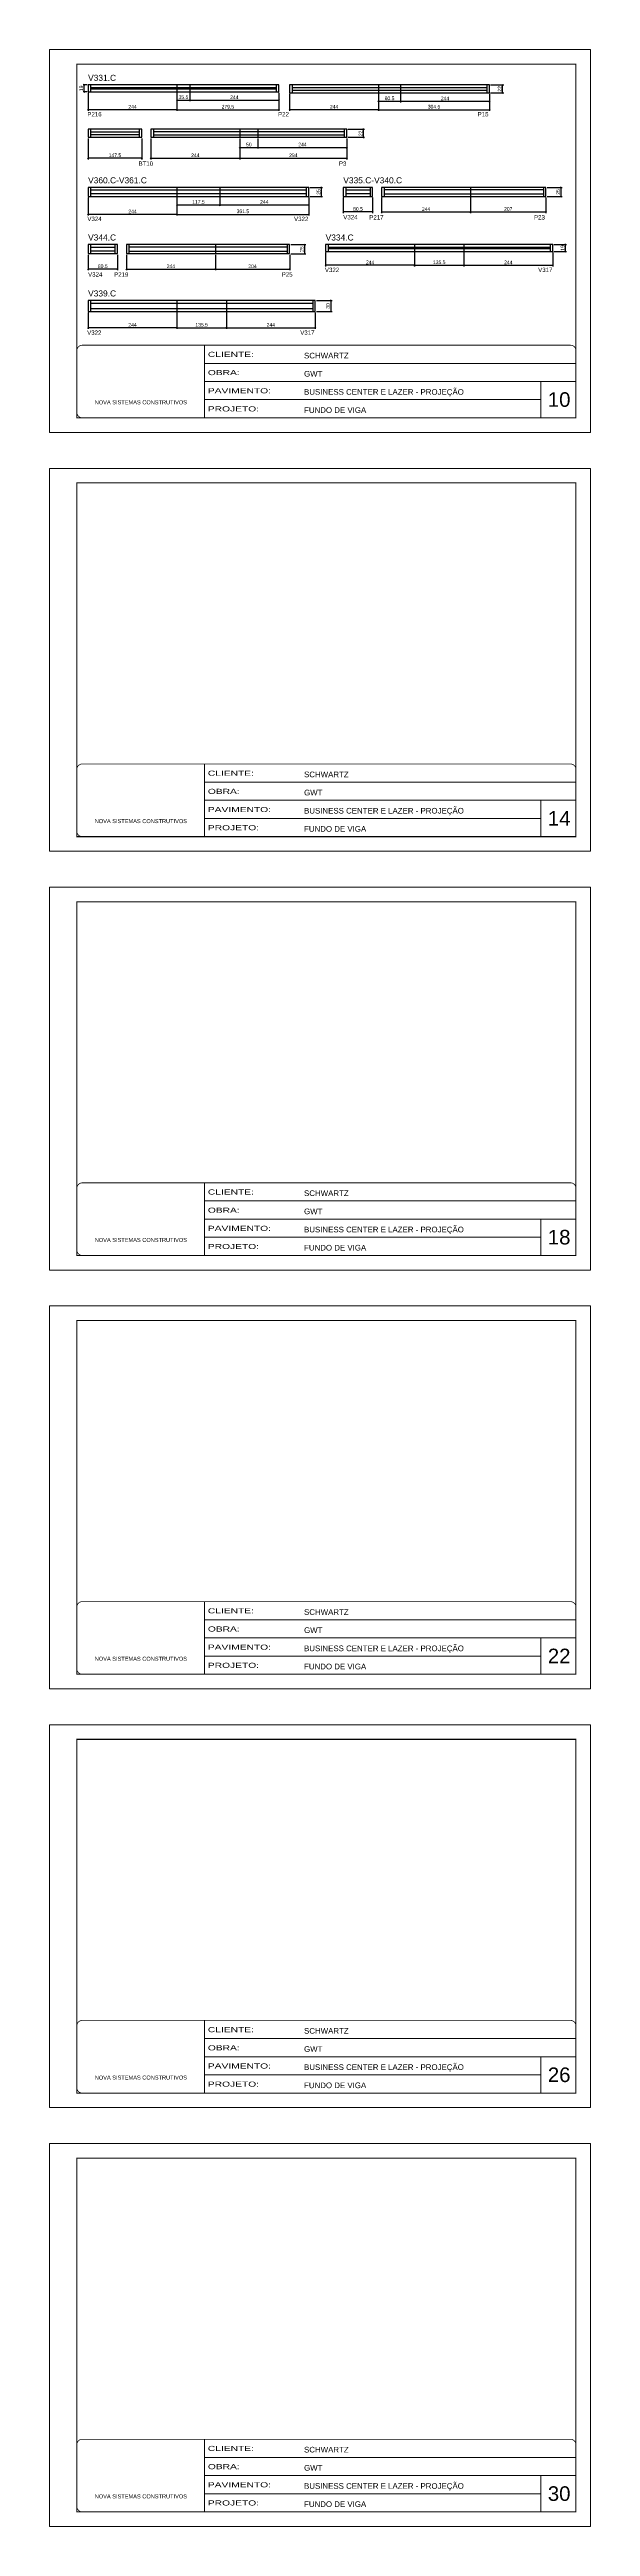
# Model space of a CAD drawing. Extents: x 3245 to 12416, y 917 to 10295.
# Drawn here: x 4844 to 6329, y 917 to 7710 of the extents above; entities that cross this region are included whole.
import ezdxf

# ---------------------------------------------------------------- set-up
doc = ezdxf.new("R2010")
doc.units = 0
doc.linetypes.add('CONTINUO', pattern=[0])
doc.linetypes.add('DASHED', pattern=[0.75, 0.5, -0.25])
for name, color, linetype in [('5', 5, 'Continuous'), ('COTA', 241, 'Continuous'), ('NOMENCLATURA', 7, 'Continuous'), ('Painéis', 200, 'Continuous'), ('SARR_2.2x7', 40, 'Continuous')]:
    doc.layers.add(name, color=color, linetype=linetype)
for name, color, linetype, lineweight in [('CARIMBO', 255, 'Continuous', 9), ('Folhas', 255, 'Continuous', 9), ('SARRAFO DE PRESSAO', 251, 'DASHED', 9)]:
    doc.layers.add(name, color=color, linetype=linetype, lineweight=lineweight)
doc.styles.add('ARIAL', font='arial.ttf')
doc.styles.add('COTA TECNICA-50', font='techl___.ttf', dxfattribs={"height": 10})
doc.styles.get("Standard").update_dxf_attribs({"font": 'arial.ttf'})
doc.styles.add('Tecnologia', font='')
doc.styles.get('Tecnologia').set_extended_font_data('Forgotten Futurist')
doc.dimstyles.new('COTA PAINEL-50', dxfattribs={"dimtxt": 10, "dimasz": 3, "dimexe": 3, "dimexo": 3, "dimgap": 3, "dimtad": 1, "dimdec": 1, "dimzin": 12, "dimdsep": 46, "dimtxsty": 'COTA TECNICA-50', "dimblk1": 'OBLIQUE', "dimblk2": 'OBLIQUE', "dimsah": 1, "dimcen": 0.9, "dimclrd": 4, "dimclre": 4, "dimclrt": 240, "dimadec": 1, "dimazin": 3, "dimtfac": 1, "dimtdec": 1, "dimtmove": 0, "dimatfit": 3, "dimfxl": 1, "dimtolj": 1, "dimtzin": 12, "dimarcsym": 0})

# ---------------------------------------------------------------- blocks, each defined once
blk = doc.blocks.new('9999999999')
at = {"color": 30, "linetype": 'CONTINUO'}
for p, q in [((98564.6, 34230.2), (98564.6, 34429.4)), ((98564.6, 34379.6), (99584, 34379.6)), ((98564.6, 34329.8), (99488, 34329.8)), ((99584, 34329.8), (99488, 34329.8)), ((99488, 34329.8), (99488, 34230.2)), ((98564.6, 34280), (99488, 34280))]:
    blk.add_line(p, q, dxfattribs=at)
at = {"color": 30, "linetype": 'CONTINUO', "const_width": 2}
blk.add_lwpolyline([(99584, 34230.2), (99584, 34414.4, 0.414214), (99569, 34429.4), (98229, 34429.4, 0.414214), (98214, 34414.4), (98214, 34245.2, 0.414214), (98229, 34230.2), (99584, 34230.2)], format="xyb", dxfattribs=at)
at = {"layer": 'Folhas'}
blk.add_lwpolyline([(98139, 34190.2), (99624, 34190.2), (99624, 35240.2), (98139, 35240.2)], close=True, dxfattribs=at)
at = {"layer": 'Folhas', "color": 30, "const_width": 3}
blk.add_lwpolyline([(98214, 34230.2), (99584, 34230.2), (99584, 35200.2), (98214, 35200.2)], close=True, dxfattribs=at)
at = {"color": 7, "linetype": 'Continuous', "ltscale": 5, "style": 'ARIAL'}
for s, height, p in [('SCHWARTZ', 15.48, (98837.7, 34393.1)), ('GWT', 15.48, (98837.7, 34343.3)), ('BUSINESS CENTER E LAZER - PROJEÇÃO', 15.483, (98837.7, 34293.5)), ('NOVA SISTEMAS CONSTRUTIVOS', 11.059, (98263.2, 34267.2)), ('FUNDO DE VIGA', 15.483, (98837.7, 34243.7))]:
    blk.add_text(s, height=height, dxfattribs=at).set_placement(p)
at = {"layer": 'Folhas', "color": 7, "style": 'Tecnologia', "width": 1.5}
for s, p in [('CLIENTE:', (98573.7, 34397.2)), ('OBRA:', (98573.7, 34347.3)), ('PAVIMENTO:', (98573.7, 34297.5)), ('PROJETO:', (98573.7, 34247.7))]:
    blk.add_text(s, height=14, dxfattribs=at).set_placement(p)
blk = doc.blocks.new('_Oblique')
at = {"color": 0, "linetype": 'ByBlock', "lineweight": -2}
blk.add_line((-0.5, -0.5), (0.5, 0.5), dxfattribs=at)
blk = doc.blocks.new('*D361')
at = {"layer": 'COTA', "color": 4, "linetype": 'ByBlock', "lineweight": -2, "transparency": 16777216}
for p, q in [((4949.8, 7591.2), (4949.8, 7542.2)), ((5193.8, 7545.2), (4949.8, 7545.2)), ((5193.8, 7591.2), (5193.8, 7542.2))]:
    blk.add_line(p, q, dxfattribs=at)
at = {"layer": 'Defpoints', "color": 0, "linetype": 'ByBlock', "transparency": 16777216}
for p in [(4949.8, 7594.2), (4949.8, 7545.2), (5193.8, 7594.2)]:
    blk.add_point(p, dxfattribs=at)
at = {"layer": 'COTA', "color": 4, "linetype": 'ByBlock', "lineweight": -2, "transparency": 16777216, "xscale": 3, "yscale": 3, "zscale": 3, "rotation": 180}
blk.add_blockref('_Oblique', (4949.8, 7545.2), dxfattribs=at)
at = {"layer": 'COTA', "color": 4, "linetype": 'ByBlock', "lineweight": -2, "transparency": 16777216, "xscale": 3, "yscale": 3, "zscale": 3}
blk.add_blockref('_Oblique', (5193.8, 7545.2), dxfattribs=at)
at = {"layer": 'COTA', "color": 240, "linetype": 'ByBlock', "transparency": 16777216, "insert": (5071.8, 7553.2), "char_height": 10, "attachment_point": 5, "style": 'COTA TECNICA-50'}
blk.add_mtext('\\A1;244', dxfattribs=at)
blk = doc.blocks.new('*D362')
at = {"layer": 'COTA', "color": 4, "linetype": 'ByBlock', "lineweight": -2, "transparency": 16777216}
for p, q in [((5193.8, 7591.2), (5193.8, 7542.2)), ((5193.8, 7545.2), (5473.3, 7545.2)), ((5473.3, 7591.2), (5473.3, 7542.2))]:
    blk.add_line(p, q, dxfattribs=at)
at = {"layer": 'Defpoints', "color": 0, "linetype": 'ByBlock', "transparency": 16777216}
for p in [(5193.8, 7594.2), (5473.3, 7594.2), (5473.3, 7545.2)]:
    blk.add_point(p, dxfattribs=at)
at = {"layer": 'COTA', "color": 4, "linetype": 'ByBlock', "lineweight": -2, "transparency": 16777216, "xscale": 3, "yscale": 3, "zscale": 3, "rotation": 180}
blk.add_blockref('_Oblique', (5193.8, 7545.2), dxfattribs=at)
at = {"layer": 'COTA', "color": 4, "linetype": 'ByBlock', "lineweight": -2, "transparency": 16777216, "xscale": 3, "yscale": 3, "zscale": 3}
blk.add_blockref('_Oblique', (5473.3, 7545.2), dxfattribs=at)
at = {"layer": 'COTA', "color": 240, "linetype": 'ByBlock', "transparency": 16777216, "insert": (5333.5, 7553.3), "char_height": 10, "attachment_point": 5, "style": 'COTA TECNICA-50'}
blk.add_mtext('\\A1;279.5', dxfattribs=at)
blk = doc.blocks.new('*D363')
at = {"layer": 'COTA', "color": 4, "linetype": 'ByBlock', "lineweight": -2, "transparency": 16777216}
for p, q in [((5193.8, 7591.2), (5193.8, 7568.2)), ((5193.8, 7571.2), (5229.3, 7571.2)), ((5229.3, 7591.2), (5229.3, 7568.2))]:
    blk.add_line(p, q, dxfattribs=at)
at = {"layer": 'Defpoints', "color": 0, "linetype": 'ByBlock', "transparency": 16777216}
for p in [(5193.8, 7594.2), (5229.3, 7594.2), (5229.3, 7571.2)]:
    blk.add_point(p, dxfattribs=at)
at = {"layer": 'COTA', "color": 4, "linetype": 'ByBlock', "lineweight": -2, "transparency": 16777216, "xscale": 3, "yscale": 3, "zscale": 3, "rotation": 180}
blk.add_blockref('_Oblique', (5193.8, 7571.2), dxfattribs=at)
at = {"layer": 'COTA', "color": 4, "linetype": 'ByBlock', "lineweight": -2, "transparency": 16777216, "xscale": 3, "yscale": 3, "zscale": 3}
blk.add_blockref('_Oblique', (5229.3, 7571.2), dxfattribs=at)
at = {"layer": 'COTA', "color": 240, "linetype": 'ByBlock', "transparency": 16777216, "insert": (5211.5, 7579.4), "char_height": 10, "attachment_point": 5, "style": 'COTA TECNICA-50'}
blk.add_mtext('\\A1;35.5', dxfattribs=at)
blk = doc.blocks.new('*D364')
at = {"layer": 'COTA', "color": 4, "linetype": 'ByBlock', "lineweight": -2, "transparency": 16777216}
for p, q in [((5229.3, 7591.2), (5229.3, 7568.2)), ((5229.3, 7571.2), (5473.3, 7571.2)), ((5473.3, 7591.2), (5473.3, 7568.2))]:
    blk.add_line(p, q, dxfattribs=at)
at = {"layer": 'Defpoints', "color": 0, "linetype": 'ByBlock', "transparency": 16777216}
for p in [(5229.3, 7594.2), (5473.3, 7594.2), (5473.3, 7571.2)]:
    blk.add_point(p, dxfattribs=at)
at = {"layer": 'COTA', "color": 4, "linetype": 'ByBlock', "lineweight": -2, "transparency": 16777216, "xscale": 3, "yscale": 3, "zscale": 3, "rotation": 180}
blk.add_blockref('_Oblique', (5229.3, 7571.2), dxfattribs=at)
at = {"layer": 'COTA', "color": 4, "linetype": 'ByBlock', "lineweight": -2, "transparency": 16777216, "xscale": 3, "yscale": 3, "zscale": 3}
blk.add_blockref('_Oblique', (5473.3, 7571.2), dxfattribs=at)
at = {"layer": 'COTA', "color": 240, "linetype": 'ByBlock', "transparency": 16777216, "insert": (5351.3, 7579.2), "char_height": 10, "attachment_point": 5, "style": 'COTA TECNICA-50'}
blk.add_mtext('\\A1;244', dxfattribs=at)
blk = doc.blocks.new('*D365')
at = {"layer": 'COTA', "color": 4, "linetype": 'ByBlock', "lineweight": -2, "transparency": 16777216}
for p, q in [((5503, 7588.2), (5503, 7542.2)), ((5747, 7545.2), (5503, 7545.2)), ((5747, 7588.2), (5747, 7542.2))]:
    blk.add_line(p, q, dxfattribs=at)
at = {"layer": 'Defpoints', "color": 0, "linetype": 'ByBlock', "transparency": 16777216}
for p in [(5503, 7591.2), (5503, 7545.2), (5747, 7591.2)]:
    blk.add_point(p, dxfattribs=at)
at = {"layer": 'COTA', "color": 4, "linetype": 'ByBlock', "lineweight": -2, "transparency": 16777216, "xscale": 3, "yscale": 3, "zscale": 3, "rotation": 180}
blk.add_blockref('_Oblique', (5503, 7545.2), dxfattribs=at)
at = {"layer": 'COTA', "color": 4, "linetype": 'ByBlock', "lineweight": -2, "transparency": 16777216, "xscale": 3, "yscale": 3, "zscale": 3}
blk.add_blockref('_Oblique', (5747, 7545.2), dxfattribs=at)
at = {"layer": 'COTA', "color": 240, "linetype": 'ByBlock', "transparency": 16777216, "insert": (5625, 7553.2), "char_height": 10, "attachment_point": 5, "style": 'COTA TECNICA-50'}
blk.add_mtext('\\A1;244', dxfattribs=at)
blk = doc.blocks.new('*D366')
at = {"layer": 'COTA', "color": 4, "linetype": 'ByBlock', "lineweight": -2, "transparency": 16777216}
for p, q in [((5747, 7588.2), (5747, 7542.2)), ((5747, 7545.2), (6051.5, 7545.2)), ((6051.5, 7588.2), (6051.5, 7542.2))]:
    blk.add_line(p, q, dxfattribs=at)
at = {"layer": 'Defpoints', "color": 0, "linetype": 'ByBlock', "transparency": 16777216}
for p in [(5747, 7591.2), (6051.5, 7591.2), (6051.5, 7545.2)]:
    blk.add_point(p, dxfattribs=at)
at = {"layer": 'COTA', "color": 4, "linetype": 'ByBlock', "lineweight": -2, "transparency": 16777216, "xscale": 3, "yscale": 3, "zscale": 3, "rotation": 180}
blk.add_blockref('_Oblique', (5747, 7545.2), dxfattribs=at)
at = {"layer": 'COTA', "color": 4, "linetype": 'ByBlock', "lineweight": -2, "transparency": 16777216, "xscale": 3, "yscale": 3, "zscale": 3}
blk.add_blockref('_Oblique', (6051.5, 7545.2), dxfattribs=at)
at = {"layer": 'COTA', "color": 240, "linetype": 'ByBlock', "transparency": 16777216, "insert": (5899.3, 7553.4), "char_height": 10, "attachment_point": 5, "style": 'COTA TECNICA-50'}
blk.add_mtext('\\A1;304.5', dxfattribs=at)
blk = doc.blocks.new('*D367')
at = {"layer": 'COTA', "color": 4, "linetype": 'ByBlock', "lineweight": -2, "transparency": 16777216}
for p, q in [((5747, 7588.2), (5747, 7565.2)), ((5747, 7568.2), (5807.5, 7568.2)), ((5807.5, 7588.2), (5807.5, 7565.2))]:
    blk.add_line(p, q, dxfattribs=at)
at = {"layer": 'Defpoints', "color": 0, "linetype": 'ByBlock', "transparency": 16777216}
for p in [(5747, 7591.2), (5807.5, 7591.2), (5807.5, 7568.2)]:
    blk.add_point(p, dxfattribs=at)
at = {"layer": 'COTA', "color": 4, "linetype": 'ByBlock', "lineweight": -2, "transparency": 16777216, "xscale": 3, "yscale": 3, "zscale": 3, "rotation": 180}
blk.add_blockref('_Oblique', (5747, 7568.2), dxfattribs=at)
at = {"layer": 'COTA', "color": 4, "linetype": 'ByBlock', "lineweight": -2, "transparency": 16777216, "xscale": 3, "yscale": 3, "zscale": 3}
blk.add_blockref('_Oblique', (5807.5, 7568.2), dxfattribs=at)
at = {"layer": 'COTA', "color": 240, "linetype": 'ByBlock', "transparency": 16777216, "insert": (5777.3, 7576.3), "char_height": 10, "attachment_point": 5, "style": 'COTA TECNICA-50'}
blk.add_mtext('\\A1;60.5', dxfattribs=at)
blk = doc.blocks.new('*D368')
at = {"layer": 'COTA', "color": 4, "linetype": 'ByBlock', "lineweight": -2, "transparency": 16777216}
for p, q in [((5807.5, 7588.2), (5807.5, 7565.2)), ((5807.5, 7568.2), (6051.5, 7568.2)), ((6051.5, 7588.2), (6051.5, 7565.2))]:
    blk.add_line(p, q, dxfattribs=at)
at = {"layer": 'Defpoints', "color": 0, "linetype": 'ByBlock', "transparency": 16777216}
for p in [(5807.5, 7591.2), (6051.5, 7591.2), (6051.5, 7568.2)]:
    blk.add_point(p, dxfattribs=at)
at = {"layer": 'COTA', "color": 4, "linetype": 'ByBlock', "lineweight": -2, "transparency": 16777216, "xscale": 3, "yscale": 3, "zscale": 3, "rotation": 180}
blk.add_blockref('_Oblique', (5807.5, 7568.2), dxfattribs=at)
at = {"layer": 'COTA', "color": 4, "linetype": 'ByBlock', "lineweight": -2, "transparency": 16777216, "xscale": 3, "yscale": 3, "zscale": 3}
blk.add_blockref('_Oblique', (6051.5, 7568.2), dxfattribs=at)
at = {"layer": 'COTA', "color": 240, "linetype": 'ByBlock', "transparency": 16777216, "insert": (5929.5, 7576.2), "char_height": 10, "attachment_point": 5, "style": 'COTA TECNICA-50'}
blk.add_mtext('\\A1;244', dxfattribs=at)
blk = doc.blocks.new('*D369')
at = {"layer": 'COTA', "color": 4, "linetype": 'ByBlock', "lineweight": -2, "transparency": 16777216}
for p, q in [((6054.5, 7613.2), (6090.5, 7613.2)), ((6087.5, 7591.2), (6087.5, 7613.2)), ((6054.5, 7591.2), (6090.5, 7591.2))]:
    blk.add_line(p, q, dxfattribs=at)
at = {"layer": 'Defpoints', "color": 0, "linetype": 'ByBlock', "transparency": 16777216}
for p in [(6051.5, 7613.2), (6087.5, 7613.2), (6051.5, 7591.2)]:
    blk.add_point(p, dxfattribs=at)
at = {"layer": 'COTA', "color": 4, "linetype": 'ByBlock', "lineweight": -2, "transparency": 16777216, "xscale": 3, "yscale": 3, "zscale": 3}
for p, rotation in [((6087.5, 7613.2), 90), ((6087.5, 7591.2), 270)]:
    blk.add_blockref('_Oblique', p, dxfattribs=dict(at, rotation=rotation))
at = {"layer": 'COTA', "color": 240, "linetype": 'ByBlock', "transparency": 16777216, "insert": (6079.5, 7602.2), "char_height": 10, "attachment_point": 5, "rotation": 90, "style": 'COTA TECNICA-50'}
blk.add_mtext('\\A1;22', dxfattribs=at)
blk = doc.blocks.new('*D370')
at = {"layer": 'COTA', "color": 4, "linetype": 'ByBlock', "lineweight": -2, "transparency": 16777216}
for p, q in [((4946.8, 7613.2), (4935.9, 7613.2)), ((4938.9, 7594.2), (4938.9, 7613.2)), ((4946.8, 7594.2), (4935.9, 7594.2))]:
    blk.add_line(p, q, dxfattribs=at)
at = {"layer": 'Defpoints', "color": 0, "linetype": 'ByBlock', "transparency": 16777216}
for p in [(4938.9, 7613.2), (4949.8, 7613.2), (4949.8, 7594.2)]:
    blk.add_point(p, dxfattribs=at)
at = {"layer": 'COTA', "color": 4, "linetype": 'ByBlock', "lineweight": -2, "transparency": 16777216, "xscale": 3, "yscale": 3, "zscale": 3}
for p, rotation in [((4938.9, 7613.2), 90), ((4938.9, 7594.2), 270)]:
    blk.add_blockref('_Oblique', p, dxfattribs=dict(at, rotation=rotation))
at = {"layer": 'COTA', "color": 240, "linetype": 'ByBlock', "transparency": 16777216, "insert": (4930.8, 7603.7), "char_height": 10, "attachment_point": 5, "rotation": 90, "style": 'COTA TECNICA-50'}
blk.add_mtext('\\A1;19', dxfattribs=at)
blk = doc.blocks.new('*D437')
at = {"layer": 'COTA', "color": 4, "linetype": 'ByBlock', "lineweight": -2, "transparency": 16777216}
for p, q in [((4949.8, 7466.4), (4949.8, 7409)), ((5097.3, 7412), (4949.8, 7412)), ((5097.3, 7466.4), (5097.3, 7409))]:
    blk.add_line(p, q, dxfattribs=at)
at = {"layer": 'Defpoints', "color": 0, "linetype": 'ByBlock', "transparency": 16777216}
for p in [(4949.8, 7469.4), (4949.8, 7412), (5097.3, 7469.4)]:
    blk.add_point(p, dxfattribs=at)
at = {"layer": 'COTA', "color": 4, "linetype": 'ByBlock', "lineweight": -2, "transparency": 16777216, "xscale": 3, "yscale": 3, "zscale": 3, "rotation": 180}
blk.add_blockref('_Oblique', (4949.8, 7412), dxfattribs=at)
at = {"layer": 'COTA', "color": 4, "linetype": 'ByBlock', "lineweight": -2, "transparency": 16777216, "xscale": 3, "yscale": 3, "zscale": 3}
blk.add_blockref('_Oblique', (5097.3, 7412), dxfattribs=at)
at = {"layer": 'COTA', "color": 240, "linetype": 'ByBlock', "transparency": 16777216, "insert": (5023.5, 7420.1), "char_height": 10, "attachment_point": 5, "style": 'COTA TECNICA-50'}
blk.add_mtext('\\A1;147.5', dxfattribs=at)
blk = doc.blocks.new('*D267')
at = {"layer": 'COTA', "color": 4, "linetype": 'ByBlock', "lineweight": -2, "transparency": 16777216}
for p, q in [((5122.1, 7466.4), (5122.1, 7409)), ((5122.1, 7412), (5366.1, 7412)), ((5366.1, 7466.4), (5366.1, 7409))]:
    blk.add_line(p, q, dxfattribs=at)
at = {"layer": 'Defpoints', "color": 0, "linetype": 'ByBlock', "transparency": 16777216}
for p in [(5122.1, 7469.4), (5366.1, 7469.4), (5366.1, 7412)]:
    blk.add_point(p, dxfattribs=at)
at = {"layer": 'COTA', "color": 4, "linetype": 'ByBlock', "lineweight": -2, "transparency": 16777216, "xscale": 3, "yscale": 3, "zscale": 3, "rotation": 180}
blk.add_blockref('_Oblique', (5122.1, 7412), dxfattribs=at)
at = {"layer": 'COTA', "color": 4, "linetype": 'ByBlock', "lineweight": -2, "transparency": 16777216, "xscale": 3, "yscale": 3, "zscale": 3}
blk.add_blockref('_Oblique', (5366.1, 7412), dxfattribs=at)
at = {"layer": 'COTA', "color": 240, "linetype": 'ByBlock', "transparency": 16777216, "insert": (5244.1, 7420.1), "char_height": 10, "attachment_point": 5, "style": 'COTA TECNICA-50'}
blk.add_mtext('\\A1;244', dxfattribs=at)
blk = doc.blocks.new('*D438')
at = {"layer": 'COTA', "color": 4, "linetype": 'ByBlock', "lineweight": -2, "transparency": 16777216}
for p, q in [((5366.1, 7466.4), (5366.1, 7409)), ((5366.1, 7412), (5660.1, 7412)), ((5660.1, 7466.4), (5660.1, 7409))]:
    blk.add_line(p, q, dxfattribs=at)
at = {"layer": 'Defpoints', "color": 0, "linetype": 'ByBlock', "transparency": 16777216}
for p in [(5366.1, 7469.4), (5660.1, 7469.4), (5660.1, 7412)]:
    blk.add_point(p, dxfattribs=at)
at = {"layer": 'COTA', "color": 4, "linetype": 'ByBlock', "lineweight": -2, "transparency": 16777216, "xscale": 3, "yscale": 3, "zscale": 3, "rotation": 180}
blk.add_blockref('_Oblique', (5366.1, 7412), dxfattribs=at)
at = {"layer": 'COTA', "color": 4, "linetype": 'ByBlock', "lineweight": -2, "transparency": 16777216, "xscale": 3, "yscale": 3, "zscale": 3}
blk.add_blockref('_Oblique', (5660.1, 7412), dxfattribs=at)
at = {"layer": 'COTA', "color": 240, "linetype": 'ByBlock', "transparency": 16777216, "insert": (5513.1, 7420.1), "char_height": 10, "attachment_point": 5, "style": 'COTA TECNICA-50'}
blk.add_mtext('\\A1;294', dxfattribs=at)
blk = doc.blocks.new('*D439')
at = {"layer": 'COTA', "color": 4, "linetype": 'ByBlock', "lineweight": -2, "transparency": 16777216}
for p, q in [((5366.1, 7466.4), (5366.1, 7438.3)), ((5366.1, 7441.3), (5416.1, 7441.3)), ((5416.1, 7466.4), (5416.1, 7438.3))]:
    blk.add_line(p, q, dxfattribs=at)
at = {"layer": 'Defpoints', "color": 0, "linetype": 'ByBlock', "transparency": 16777216}
for p in [(5366.1, 7469.4), (5416.1, 7469.4), (5416.1, 7441.3)]:
    blk.add_point(p, dxfattribs=at)
at = {"layer": 'COTA', "color": 4, "linetype": 'ByBlock', "lineweight": -2, "transparency": 16777216, "xscale": 3, "yscale": 3, "zscale": 3, "rotation": 180}
blk.add_blockref('_Oblique', (5366.1, 7441.3), dxfattribs=at)
at = {"layer": 'COTA', "color": 4, "linetype": 'ByBlock', "lineweight": -2, "transparency": 16777216, "xscale": 3, "yscale": 3, "zscale": 3}
blk.add_blockref('_Oblique', (5416.1, 7441.3), dxfattribs=at)
at = {"layer": 'COTA', "color": 240, "linetype": 'ByBlock', "transparency": 16777216, "insert": (5391.1, 7449.4), "char_height": 10, "attachment_point": 5, "style": 'COTA TECNICA-50'}
blk.add_mtext('\\A1;50', dxfattribs=at)
blk = doc.blocks.new('*D440')
at = {"layer": 'COTA', "color": 4, "linetype": 'ByBlock', "lineweight": -2, "transparency": 16777216}
for p, q in [((5416.1, 7466.4), (5416.1, 7438.3)), ((5416.1, 7441.3), (5660.1, 7441.3)), ((5660.1, 7466.4), (5660.1, 7438.3))]:
    blk.add_line(p, q, dxfattribs=at)
at = {"layer": 'Defpoints', "color": 0, "linetype": 'ByBlock', "transparency": 16777216}
for p in [(5416.1, 7469.4), (5660.1, 7469.4), (5660.1, 7441.3)]:
    blk.add_point(p, dxfattribs=at)
at = {"layer": 'COTA', "color": 4, "linetype": 'ByBlock', "lineweight": -2, "transparency": 16777216, "xscale": 3, "yscale": 3, "zscale": 3, "rotation": 180}
blk.add_blockref('_Oblique', (5416.1, 7441.3), dxfattribs=at)
at = {"layer": 'COTA', "color": 4, "linetype": 'ByBlock', "lineweight": -2, "transparency": 16777216, "xscale": 3, "yscale": 3, "zscale": 3}
blk.add_blockref('_Oblique', (5660.1, 7441.3), dxfattribs=at)
at = {"layer": 'COTA', "color": 240, "linetype": 'ByBlock', "transparency": 16777216, "insert": (5538.1, 7449.4), "char_height": 10, "attachment_point": 5, "style": 'COTA TECNICA-50'}
blk.add_mtext('\\A1;244', dxfattribs=at)
blk = doc.blocks.new('*D441')
at = {"layer": 'COTA', "color": 4, "linetype": 'ByBlock', "lineweight": -2, "transparency": 16777216}
for p, q in [((5663.1, 7491.4), (5708.7, 7491.4)), ((5705.7, 7469.4), (5705.7, 7491.4)), ((5663.1, 7469.4), (5708.7, 7469.4))]:
    blk.add_line(p, q, dxfattribs=at)
at = {"layer": 'Defpoints', "color": 0, "linetype": 'ByBlock', "transparency": 16777216}
for p in [(5660.1, 7491.4), (5705.7, 7491.4), (5660.1, 7469.4)]:
    blk.add_point(p, dxfattribs=at)
at = {"layer": 'COTA', "color": 4, "linetype": 'ByBlock', "lineweight": -2, "transparency": 16777216, "xscale": 3, "yscale": 3, "zscale": 3}
for p, rotation in [((5705.7, 7491.4), 90), ((5705.7, 7469.4), 270)]:
    blk.add_blockref('_Oblique', p, dxfattribs=dict(at, rotation=rotation))
at = {"layer": 'COTA', "color": 240, "linetype": 'ByBlock', "transparency": 16777216, "insert": (5697.7, 7480.4), "char_height": 10, "attachment_point": 5, "rotation": 90, "style": 'COTA TECNICA-50'}
blk.add_mtext('\\A1;22', dxfattribs=at)
blk = doc.blocks.new('*D449')
at = {"layer": 'COTA', "color": 4, "linetype": 'ByBlock', "lineweight": -2, "transparency": 16777216}
for p, q in [((4949.8, 7304.2), (4949.8, 7255.1)), ((5193.8, 7304.2), (5193.8, 7255.1)), ((5193.8, 7258.1), (4949.8, 7258.1))]:
    blk.add_line(p, q, dxfattribs=at)
at = {"layer": 'Defpoints', "color": 0, "linetype": 'ByBlock', "transparency": 16777216}
for p in [(4949.8, 7307.2), (5193.8, 7307.2), (4949.8, 7258.1)]:
    blk.add_point(p, dxfattribs=at)
at = {"layer": 'COTA', "color": 4, "linetype": 'ByBlock', "lineweight": -2, "transparency": 16777216, "xscale": 3, "yscale": 3, "zscale": 3, "rotation": 180}
blk.add_blockref('_Oblique', (4949.8, 7258.1), dxfattribs=at)
at = {"layer": 'COTA', "color": 4, "linetype": 'ByBlock', "lineweight": -2, "transparency": 16777216, "xscale": 3, "yscale": 3, "zscale": 3}
blk.add_blockref('_Oblique', (5193.8, 7258.1), dxfattribs=at)
at = {"layer": 'COTA', "color": 240, "linetype": 'ByBlock', "transparency": 16777216, "insert": (5071.8, 7266.2), "char_height": 10, "attachment_point": 5, "style": 'COTA TECNICA-50'}
blk.add_mtext('\\A1;244', dxfattribs=at)
blk = doc.blocks.new('*D450')
at = {"layer": 'COTA', "color": 4, "linetype": 'ByBlock', "lineweight": -2, "transparency": 16777216}
for p, q in [((5193.8, 7304.2), (5193.8, 7255.1)), ((5555.3, 7304.2), (5555.3, 7255.1)), ((5193.8, 7258.1), (5555.3, 7258.1))]:
    blk.add_line(p, q, dxfattribs=at)
at = {"layer": 'Defpoints', "color": 0, "linetype": 'ByBlock', "transparency": 16777216}
for p in [(5193.8, 7307.2), (5555.3, 7307.2), (5555.3, 7258.1)]:
    blk.add_point(p, dxfattribs=at)
at = {"layer": 'COTA', "color": 4, "linetype": 'ByBlock', "lineweight": -2, "transparency": 16777216, "xscale": 3, "yscale": 3, "zscale": 3, "rotation": 180}
blk.add_blockref('_Oblique', (5193.8, 7258.1), dxfattribs=at)
at = {"layer": 'COTA', "color": 4, "linetype": 'ByBlock', "lineweight": -2, "transparency": 16777216, "xscale": 3, "yscale": 3, "zscale": 3}
blk.add_blockref('_Oblique', (5555.3, 7258.1), dxfattribs=at)
at = {"layer": 'COTA', "color": 240, "linetype": 'ByBlock', "transparency": 16777216, "insert": (5374.5, 7266.4), "char_height": 10, "attachment_point": 5, "style": 'COTA TECNICA-50'}
blk.add_mtext('\\A1;361.5', dxfattribs=at)
blk = doc.blocks.new('*D451')
at = {"layer": 'COTA', "color": 4, "linetype": 'ByBlock', "lineweight": -2, "transparency": 16777216}
for p, q in [((5193.8, 7304.2), (5193.8, 7281.1)), ((5193.8, 7284.1), (5311.3, 7284.1)), ((5311.3, 7304.2), (5311.3, 7281.1))]:
    blk.add_line(p, q, dxfattribs=at)
at = {"layer": 'Defpoints', "color": 0, "linetype": 'ByBlock', "transparency": 16777216}
for p in [(5193.8, 7307.2), (5311.3, 7307.2), (5311.3, 7284.1)]:
    blk.add_point(p, dxfattribs=at)
at = {"layer": 'COTA', "color": 4, "linetype": 'ByBlock', "lineweight": -2, "transparency": 16777216, "xscale": 3, "yscale": 3, "zscale": 3, "rotation": 180}
blk.add_blockref('_Oblique', (5193.8, 7284.1), dxfattribs=at)
at = {"layer": 'COTA', "color": 4, "linetype": 'ByBlock', "lineweight": -2, "transparency": 16777216, "xscale": 3, "yscale": 3, "zscale": 3}
blk.add_blockref('_Oblique', (5311.3, 7284.1), dxfattribs=at)
at = {"layer": 'COTA', "color": 240, "linetype": 'ByBlock', "transparency": 16777216, "insert": (5252.5, 7292.2), "char_height": 10, "attachment_point": 5, "style": 'COTA TECNICA-50'}
blk.add_mtext('\\A1;117.5', dxfattribs=at)
blk = doc.blocks.new('*D452')
at = {"layer": 'COTA', "color": 4, "linetype": 'ByBlock', "lineweight": -2, "transparency": 16777216}
for p, q in [((5311.3, 7304.2), (5311.3, 7281.1)), ((5311.3, 7284.1), (5555.3, 7284.1)), ((5555.3, 7304.2), (5555.3, 7281.1))]:
    blk.add_line(p, q, dxfattribs=at)
at = {"layer": 'Defpoints', "color": 0, "linetype": 'ByBlock', "transparency": 16777216}
for p in [(5311.3, 7307.2), (5555.3, 7307.2), (5555.3, 7284.1)]:
    blk.add_point(p, dxfattribs=at)
at = {"layer": 'COTA', "color": 4, "linetype": 'ByBlock', "lineweight": -2, "transparency": 16777216, "xscale": 3, "yscale": 3, "zscale": 3, "rotation": 180}
blk.add_blockref('_Oblique', (5311.3, 7284.1), dxfattribs=at)
at = {"layer": 'COTA', "color": 4, "linetype": 'ByBlock', "lineweight": -2, "transparency": 16777216, "xscale": 3, "yscale": 3, "zscale": 3}
blk.add_blockref('_Oblique', (5555.3, 7284.1), dxfattribs=at)
at = {"layer": 'COTA', "color": 240, "linetype": 'ByBlock', "transparency": 16777216, "insert": (5433.3, 7292.2), "char_height": 10, "attachment_point": 5, "style": 'COTA TECNICA-50'}
blk.add_mtext('\\A1;244', dxfattribs=at)
blk = doc.blocks.new('*D453')
at = {"layer": 'COTA', "color": 4, "linetype": 'ByBlock', "lineweight": -2, "transparency": 16777216}
for p, q in [((5558.3, 7332.2), (5593.3, 7332.2)), ((5558.3, 7307.2), (5593.3, 7307.2)), ((5590.3, 7307.2), (5590.3, 7332.2))]:
    blk.add_line(p, q, dxfattribs=at)
at = {"layer": 'Defpoints', "color": 0, "linetype": 'ByBlock', "transparency": 16777216}
for p in [(5555.3, 7332.2), (5555.3, 7307.2), (5590.3, 7332.2)]:
    blk.add_point(p, dxfattribs=at)
at = {"layer": 'COTA', "color": 4, "linetype": 'ByBlock', "lineweight": -2, "transparency": 16777216, "xscale": 3, "yscale": 3, "zscale": 3}
for p, rotation in [((5590.3, 7332.2), 90), ((5590.3, 7307.2), 270)]:
    blk.add_blockref('_Oblique', p, dxfattribs=dict(at, rotation=rotation))
at = {"layer": 'COTA', "color": 240, "linetype": 'ByBlock', "transparency": 16777216, "insert": (5582.2, 7319.7), "char_height": 10, "attachment_point": 5, "rotation": 90, "style": 'COTA TECNICA-50'}
blk.add_mtext('\\A1;25', dxfattribs=at)
blk = doc.blocks.new('*D454')
at = {"layer": 'COTA', "color": 4, "linetype": 'ByBlock', "lineweight": -2, "transparency": 16777216}
for p, q in [((5650.2, 7304.2), (5650.2, 7261.7)), ((5730.7, 7304.2), (5730.7, 7261.7)), ((5730.7, 7264.7), (5650.2, 7264.7))]:
    blk.add_line(p, q, dxfattribs=at)
at = {"layer": 'Defpoints', "color": 0, "linetype": 'ByBlock', "transparency": 16777216}
for p in [(5650.2, 7307.2), (5730.7, 7307.2), (5650.2, 7264.7)]:
    blk.add_point(p, dxfattribs=at)
at = {"layer": 'COTA', "color": 4, "linetype": 'ByBlock', "lineweight": -2, "transparency": 16777216, "xscale": 3, "yscale": 3, "zscale": 3, "rotation": 180}
blk.add_blockref('_Oblique', (5650.2, 7264.7), dxfattribs=at)
at = {"layer": 'COTA', "color": 4, "linetype": 'ByBlock', "lineweight": -2, "transparency": 16777216, "xscale": 3, "yscale": 3, "zscale": 3}
blk.add_blockref('_Oblique', (5730.7, 7264.7), dxfattribs=at)
at = {"layer": 'COTA', "color": 240, "linetype": 'ByBlock', "transparency": 16777216, "insert": (5690.5, 7272.8), "char_height": 10, "attachment_point": 5, "style": 'COTA TECNICA-50'}
blk.add_mtext('\\A1;80.5', dxfattribs=at)
blk = doc.blocks.new('*D268')
at = {"layer": 'COTA', "color": 4, "linetype": 'ByBlock', "lineweight": -2, "transparency": 16777216}
for p, q in [((5755.5, 7304.2), (5755.5, 7261.7)), ((5999.5, 7304.2), (5999.5, 7261.7)), ((5755.5, 7264.7), (5999.5, 7264.7))]:
    blk.add_line(p, q, dxfattribs=at)
at = {"layer": 'Defpoints', "color": 0, "linetype": 'ByBlock', "transparency": 16777216}
for p in [(5755.5, 7307.2), (5999.5, 7307.2), (5999.5, 7264.7)]:
    blk.add_point(p, dxfattribs=at)
at = {"layer": 'COTA', "color": 4, "linetype": 'ByBlock', "lineweight": -2, "transparency": 16777216, "xscale": 3, "yscale": 3, "zscale": 3, "rotation": 180}
blk.add_blockref('_Oblique', (5755.5, 7264.7), dxfattribs=at)
at = {"layer": 'COTA', "color": 4, "linetype": 'ByBlock', "lineweight": -2, "transparency": 16777216, "xscale": 3, "yscale": 3, "zscale": 3}
blk.add_blockref('_Oblique', (5999.5, 7264.7), dxfattribs=at)
at = {"layer": 'COTA', "color": 240, "linetype": 'ByBlock', "transparency": 16777216, "insert": (5877.5, 7272.7), "char_height": 10, "attachment_point": 5, "style": 'COTA TECNICA-50'}
blk.add_mtext('\\A1;244', dxfattribs=at)
blk = doc.blocks.new('*D455')
at = {"layer": 'COTA', "color": 4, "linetype": 'ByBlock', "lineweight": -2, "transparency": 16777216}
for p, q in [((5999.5, 7304.2), (5999.5, 7261.7)), ((6206.5, 7304.2), (6206.5, 7261.7)), ((5999.5, 7264.7), (6206.5, 7264.7))]:
    blk.add_line(p, q, dxfattribs=at)
at = {"layer": 'Defpoints', "color": 0, "linetype": 'ByBlock', "transparency": 16777216}
for p in [(5999.5, 7307.2), (6206.5, 7307.2), (6206.5, 7264.7)]:
    blk.add_point(p, dxfattribs=at)
at = {"layer": 'COTA', "color": 4, "linetype": 'ByBlock', "lineweight": -2, "transparency": 16777216, "xscale": 3, "yscale": 3, "zscale": 3, "rotation": 180}
blk.add_blockref('_Oblique', (5999.5, 7264.7), dxfattribs=at)
at = {"layer": 'COTA', "color": 4, "linetype": 'ByBlock', "lineweight": -2, "transparency": 16777216, "xscale": 3, "yscale": 3, "zscale": 3}
blk.add_blockref('_Oblique', (6206.5, 7264.7), dxfattribs=at)
at = {"layer": 'COTA', "color": 240, "linetype": 'ByBlock', "transparency": 16777216, "insert": (6103, 7272.8), "char_height": 10, "attachment_point": 5, "style": 'COTA TECNICA-50'}
blk.add_mtext('\\A1;207', dxfattribs=at)
blk = doc.blocks.new('*D456')
at = {"layer": 'COTA', "color": 4, "linetype": 'ByBlock', "lineweight": -2, "transparency": 16777216}
for p, q in [((6209.5, 7332.2), (6251, 7332.2)), ((6209.5, 7307.2), (6251, 7307.2)), ((6248, 7307.2), (6248, 7332.2))]:
    blk.add_line(p, q, dxfattribs=at)
at = {"layer": 'Defpoints', "color": 0, "linetype": 'ByBlock', "transparency": 16777216}
for p in [(6206.5, 7332.2), (6206.5, 7307.2), (6248, 7332.2)]:
    blk.add_point(p, dxfattribs=at)
at = {"layer": 'COTA', "color": 4, "linetype": 'ByBlock', "lineweight": -2, "transparency": 16777216, "xscale": 3, "yscale": 3, "zscale": 3}
for p, rotation in [((6248, 7332.2), 90), ((6248, 7307.2), 270)]:
    blk.add_blockref('_Oblique', p, dxfattribs=dict(at, rotation=rotation))
at = {"layer": 'COTA', "color": 240, "linetype": 'ByBlock', "transparency": 16777216, "insert": (6239.9, 7319.7), "char_height": 10, "attachment_point": 5, "rotation": 90, "style": 'COTA TECNICA-50'}
blk.add_mtext('\\A1;25', dxfattribs=at)
blk = doc.blocks.new('*D371')
at = {"layer": 'COTA', "color": 4, "linetype": 'ByBlock', "lineweight": -2, "transparency": 16777216}
for p, q in [((4949.8, 7147.3), (4949.8, 7104.8)), ((5030.3, 7147.3), (5030.3, 7104.8)), ((5030.3, 7107.8), (4949.8, 7107.8))]:
    blk.add_line(p, q, dxfattribs=at)
at = {"layer": 'Defpoints', "color": 0, "linetype": 'ByBlock', "transparency": 16777216}
for p in [(4949.8, 7150.3), (5030.3, 7150.3), (4949.8, 7107.8)]:
    blk.add_point(p, dxfattribs=at)
at = {"layer": 'COTA', "color": 4, "linetype": 'ByBlock', "lineweight": -2, "transparency": 16777216, "xscale": 3, "yscale": 3, "zscale": 3, "rotation": 180}
blk.add_blockref('_Oblique', (4949.8, 7107.8), dxfattribs=at)
at = {"layer": 'COTA', "color": 4, "linetype": 'ByBlock', "lineweight": -2, "transparency": 16777216, "xscale": 3, "yscale": 3, "zscale": 3}
blk.add_blockref('_Oblique', (5030.3, 7107.8), dxfattribs=at)
at = {"layer": 'COTA', "color": 240, "linetype": 'ByBlock', "transparency": 16777216, "insert": (4990, 7115.9), "char_height": 10, "attachment_point": 5, "style": 'COTA TECNICA-50'}
blk.add_mtext('\\A1;80.5', dxfattribs=at)
blk = doc.blocks.new('*D260')
at = {"layer": 'COTA', "color": 4, "linetype": 'ByBlock', "lineweight": -2, "transparency": 16777216}
for p, q in [((5055.1, 7147.3), (5055.1, 7104.8)), ((5299.1, 7147.3), (5299.1, 7104.8)), ((5055.1, 7107.8), (5299.1, 7107.8))]:
    blk.add_line(p, q, dxfattribs=at)
at = {"layer": 'Defpoints', "color": 0, "linetype": 'ByBlock', "transparency": 16777216}
for p in [(5055.1, 7150.3), (5299.1, 7150.3), (5299.1, 7107.8)]:
    blk.add_point(p, dxfattribs=at)
at = {"layer": 'COTA', "color": 4, "linetype": 'ByBlock', "lineweight": -2, "transparency": 16777216, "xscale": 3, "yscale": 3, "zscale": 3, "rotation": 180}
blk.add_blockref('_Oblique', (5055.1, 7107.8), dxfattribs=at)
at = {"layer": 'COTA', "color": 4, "linetype": 'ByBlock', "lineweight": -2, "transparency": 16777216, "xscale": 3, "yscale": 3, "zscale": 3}
blk.add_blockref('_Oblique', (5299.1, 7107.8), dxfattribs=at)
at = {"layer": 'COTA', "color": 240, "linetype": 'ByBlock', "transparency": 16777216, "insert": (5177.1, 7115.9), "char_height": 10, "attachment_point": 5, "style": 'COTA TECNICA-50'}
blk.add_mtext('\\A1;244', dxfattribs=at)
blk = doc.blocks.new('*D372')
at = {"layer": 'COTA', "color": 4, "linetype": 'ByBlock', "lineweight": -2, "transparency": 16777216}
for p, q in [((5299.1, 7147.3), (5299.1, 7104.8)), ((5503.1, 7147.3), (5503.1, 7104.8)), ((5299.1, 7107.8), (5503.1, 7107.8))]:
    blk.add_line(p, q, dxfattribs=at)
at = {"layer": 'Defpoints', "color": 0, "linetype": 'ByBlock', "transparency": 16777216}
for p in [(5299.1, 7150.3), (5503.1, 7150.3), (5503.1, 7107.8)]:
    blk.add_point(p, dxfattribs=at)
at = {"layer": 'COTA', "color": 4, "linetype": 'ByBlock', "lineweight": -2, "transparency": 16777216, "xscale": 3, "yscale": 3, "zscale": 3, "rotation": 180}
blk.add_blockref('_Oblique', (5299.1, 7107.8), dxfattribs=at)
at = {"layer": 'COTA', "color": 4, "linetype": 'ByBlock', "lineweight": -2, "transparency": 16777216, "xscale": 3, "yscale": 3, "zscale": 3}
blk.add_blockref('_Oblique', (5503.1, 7107.8), dxfattribs=at)
at = {"layer": 'COTA', "color": 240, "linetype": 'ByBlock', "transparency": 16777216, "insert": (5401.1, 7115.9), "char_height": 10, "attachment_point": 5, "style": 'COTA TECNICA-50'}
blk.add_mtext('\\A1;204', dxfattribs=at)
blk = doc.blocks.new('*D373')
at = {"layer": 'COTA', "color": 4, "linetype": 'ByBlock', "lineweight": -2, "transparency": 16777216}
for p, q in [((5506.1, 7175.3), (5547.5, 7175.3)), ((5506.1, 7150.3), (5547.5, 7150.3)), ((5544.5, 7150.3), (5544.5, 7175.3))]:
    blk.add_line(p, q, dxfattribs=at)
at = {"layer": 'Defpoints', "color": 0, "linetype": 'ByBlock', "transparency": 16777216}
for p in [(5503.1, 7175.3), (5503.1, 7150.3), (5544.5, 7175.3)]:
    blk.add_point(p, dxfattribs=at)
at = {"layer": 'COTA', "color": 4, "linetype": 'ByBlock', "lineweight": -2, "transparency": 16777216, "xscale": 3, "yscale": 3, "zscale": 3}
for p, rotation in [((5544.5, 7175.3), 90), ((5544.5, 7150.3), 270)]:
    blk.add_blockref('_Oblique', p, dxfattribs=dict(at, rotation=rotation))
at = {"layer": 'COTA', "color": 240, "linetype": 'ByBlock', "transparency": 16777216, "insert": (5536.4, 7162.8), "char_height": 10, "attachment_point": 5, "rotation": 90, "style": 'COTA TECNICA-50'}
blk.add_mtext('\\A1;25', dxfattribs=at)
blk = doc.blocks.new('*D374')
at = {"layer": 'COTA', "color": 4, "linetype": 'ByBlock', "lineweight": -2, "transparency": 16777216}
for p, q in [((5601.8, 7153.3), (5601.8, 7115.4)), ((5845.8, 7153.3), (5845.8, 7115.4)), ((5845.8, 7118.4), (5601.8, 7118.4))]:
    blk.add_line(p, q, dxfattribs=at)
at = {"layer": 'Defpoints', "color": 0, "linetype": 'ByBlock', "transparency": 16777216}
for p in [(5601.8, 7156.3), (5845.8, 7156.3), (5601.8, 7118.4)]:
    blk.add_point(p, dxfattribs=at)
at = {"layer": 'COTA', "color": 4, "linetype": 'ByBlock', "lineweight": -2, "transparency": 16777216, "xscale": 3, "yscale": 3, "zscale": 3, "rotation": 180}
blk.add_blockref('_Oblique', (5601.8, 7118.4), dxfattribs=at)
at = {"layer": 'COTA', "color": 4, "linetype": 'ByBlock', "lineweight": -2, "transparency": 16777216, "xscale": 3, "yscale": 3, "zscale": 3}
blk.add_blockref('_Oblique', (5845.8, 7118.4), dxfattribs=at)
at = {"layer": 'COTA', "color": 240, "linetype": 'ByBlock', "transparency": 16777216, "insert": (5723.8, 7126.5), "char_height": 10, "attachment_point": 5, "style": 'COTA TECNICA-50'}
blk.add_mtext('\\A1;244', dxfattribs=at)
blk = doc.blocks.new('*D375')
at = {"layer": 'COTA', "color": 4, "linetype": 'ByBlock', "lineweight": -2, "transparency": 16777216}
for p, q in [((5845.8, 7153.3), (5845.8, 7115.4)), ((5981.3, 7153.3), (5981.3, 7115.4)), ((5845.8, 7118.4), (5981.3, 7118.4))]:
    blk.add_line(p, q, dxfattribs=at)
at = {"layer": 'Defpoints', "color": 0, "linetype": 'ByBlock', "transparency": 16777216}
for p in [(5845.8, 7156.3), (5981.3, 7156.3), (5981.3, 7118.4)]:
    blk.add_point(p, dxfattribs=at)
at = {"layer": 'COTA', "color": 4, "linetype": 'ByBlock', "lineweight": -2, "transparency": 16777216, "xscale": 3, "yscale": 3, "zscale": 3, "rotation": 180}
blk.add_blockref('_Oblique', (5845.8, 7118.4), dxfattribs=at)
at = {"layer": 'COTA', "color": 4, "linetype": 'ByBlock', "lineweight": -2, "transparency": 16777216, "xscale": 3, "yscale": 3, "zscale": 3}
blk.add_blockref('_Oblique', (5981.3, 7118.4), dxfattribs=at)
at = {"layer": 'COTA', "color": 240, "linetype": 'ByBlock', "transparency": 16777216, "insert": (5913.6, 7126.7), "char_height": 10, "attachment_point": 5, "style": 'COTA TECNICA-50'}
blk.add_mtext('\\A1;135.5', dxfattribs=at)
blk = doc.blocks.new('*D376')
at = {"layer": 'COTA', "color": 4, "linetype": 'ByBlock', "lineweight": -2, "transparency": 16777216}
for p, q in [((5981.3, 7153.3), (5981.3, 7115.4)), ((6225.3, 7153.3), (6225.3, 7115.4)), ((5981.3, 7118.4), (6225.3, 7118.4))]:
    blk.add_line(p, q, dxfattribs=at)
at = {"layer": 'Defpoints', "color": 0, "linetype": 'ByBlock', "transparency": 16777216}
for p in [(5981.3, 7156.3), (6225.3, 7156.3), (6225.3, 7118.4)]:
    blk.add_point(p, dxfattribs=at)
at = {"layer": 'COTA', "color": 4, "linetype": 'ByBlock', "lineweight": -2, "transparency": 16777216, "xscale": 3, "yscale": 3, "zscale": 3, "rotation": 180}
blk.add_blockref('_Oblique', (5981.3, 7118.4), dxfattribs=at)
at = {"layer": 'COTA', "color": 4, "linetype": 'ByBlock', "lineweight": -2, "transparency": 16777216, "xscale": 3, "yscale": 3, "zscale": 3}
blk.add_blockref('_Oblique', (6225.3, 7118.4), dxfattribs=at)
at = {"layer": 'COTA', "color": 240, "linetype": 'ByBlock', "transparency": 16777216, "insert": (6103.3, 7126.5), "char_height": 10, "attachment_point": 5, "style": 'COTA TECNICA-50'}
blk.add_mtext('\\A1;244', dxfattribs=at)
blk = doc.blocks.new('*D377')
at = {"layer": 'COTA', "color": 4, "linetype": 'ByBlock', "lineweight": -2, "transparency": 16777216}
for p, q in [((6228.3, 7175.3), (6263.3, 7175.3)), ((6228.3, 7156.3), (6263.3, 7156.3)), ((6260.3, 7156.3), (6260.3, 7175.3))]:
    blk.add_line(p, q, dxfattribs=at)
at = {"layer": 'Defpoints', "color": 0, "linetype": 'ByBlock', "transparency": 16777216}
for p in [(6225.3, 7175.3), (6225.3, 7156.3), (6260.3, 7175.3)]:
    blk.add_point(p, dxfattribs=at)
at = {"layer": 'COTA', "color": 4, "linetype": 'ByBlock', "lineweight": -2, "transparency": 16777216, "xscale": 3, "yscale": 3, "zscale": 3}
for p, rotation in [((6260.3, 7175.3), 90), ((6260.3, 7156.3), 270)]:
    blk.add_blockref('_Oblique', p, dxfattribs=dict(at, rotation=rotation))
at = {"layer": 'COTA', "color": 240, "linetype": 'ByBlock', "transparency": 16777216, "insert": (6252.3, 7165.8), "char_height": 10, "attachment_point": 5, "rotation": 90, "style": 'COTA TECNICA-50'}
blk.add_mtext('\\A1;19', dxfattribs=at)
blk = doc.blocks.new('*D261')
at = {"layer": 'COTA', "color": 4, "linetype": 'ByBlock', "lineweight": -2, "transparency": 16777216}
for p, q in [((4949.8, 6988.9), (4949.8, 6944)), ((5193.8, 6947), (4949.8, 6947)), ((5193.8, 6988.9), (5193.8, 6944))]:
    blk.add_line(p, q, dxfattribs=at)
at = {"layer": 'Defpoints', "color": 0, "linetype": 'ByBlock', "transparency": 16777216}
for p in [(4949.8, 6991.9), (4949.8, 6947), (5193.8, 6991.9)]:
    blk.add_point(p, dxfattribs=at)
at = {"layer": 'COTA', "color": 4, "linetype": 'ByBlock', "lineweight": -2, "transparency": 16777216, "xscale": 3, "yscale": 3, "zscale": 3, "rotation": 180}
blk.add_blockref('_Oblique', (4949.8, 6947), dxfattribs=at)
at = {"layer": 'COTA', "color": 4, "linetype": 'ByBlock', "lineweight": -2, "transparency": 16777216, "xscale": 3, "yscale": 3, "zscale": 3}
blk.add_blockref('_Oblique', (5193.8, 6947), dxfattribs=at)
at = {"layer": 'COTA', "color": 240, "linetype": 'ByBlock', "transparency": 16777216, "insert": (5071.8, 6955.1), "char_height": 10, "attachment_point": 5, "style": 'COTA TECNICA-50'}
blk.add_mtext('\\A1;244', dxfattribs=at)
blk = doc.blocks.new('*D392')
at = {"layer": 'COTA', "color": 4, "linetype": 'ByBlock', "lineweight": -2, "transparency": 16777216}
for p, q in [((5193.8, 6988.9), (5193.8, 6944)), ((5193.8, 6947), (5329.3, 6947)), ((5329.3, 6988.9), (5329.3, 6944))]:
    blk.add_line(p, q, dxfattribs=at)
at = {"layer": 'Defpoints', "color": 0, "linetype": 'ByBlock', "transparency": 16777216}
for p in [(5193.8, 6991.9), (5329.3, 6991.9), (5329.3, 6947)]:
    blk.add_point(p, dxfattribs=at)
at = {"layer": 'COTA', "color": 4, "linetype": 'ByBlock', "lineweight": -2, "transparency": 16777216, "xscale": 3, "yscale": 3, "zscale": 3, "rotation": 180}
blk.add_blockref('_Oblique', (5193.8, 6947), dxfattribs=at)
at = {"layer": 'COTA', "color": 4, "linetype": 'ByBlock', "lineweight": -2, "transparency": 16777216, "xscale": 3, "yscale": 3, "zscale": 3}
blk.add_blockref('_Oblique', (5329.3, 6947), dxfattribs=at)
at = {"layer": 'COTA', "color": 240, "linetype": 'ByBlock', "transparency": 16777216, "insert": (5261.5, 6955.2), "char_height": 10, "attachment_point": 5, "style": 'COTA TECNICA-50'}
blk.add_mtext('\\A1;135.5', dxfattribs=at)
blk = doc.blocks.new('*D393')
at = {"layer": 'COTA', "color": 4, "linetype": 'ByBlock', "lineweight": -2, "transparency": 16777216}
for p, q in [((5329.3, 6988.9), (5329.3, 6944)), ((5329.3, 6947), (5573.3, 6947)), ((5573.3, 6988.9), (5573.3, 6944))]:
    blk.add_line(p, q, dxfattribs=at)
at = {"layer": 'Defpoints', "color": 0, "linetype": 'ByBlock', "transparency": 16777216}
for p in [(5329.3, 6991.9), (5573.3, 6991.9), (5573.3, 6947)]:
    blk.add_point(p, dxfattribs=at)
at = {"layer": 'COTA', "color": 4, "linetype": 'ByBlock', "lineweight": -2, "transparency": 16777216, "xscale": 3, "yscale": 3, "zscale": 3, "rotation": 180}
blk.add_blockref('_Oblique', (5329.3, 6947), dxfattribs=at)
at = {"layer": 'COTA', "color": 4, "linetype": 'ByBlock', "lineweight": -2, "transparency": 16777216, "xscale": 3, "yscale": 3, "zscale": 3}
blk.add_blockref('_Oblique', (5573.3, 6947), dxfattribs=at)
at = {"layer": 'COTA', "color": 240, "linetype": 'ByBlock', "transparency": 16777216, "insert": (5451.3, 6955.1), "char_height": 10, "attachment_point": 5, "style": 'COTA TECNICA-50'}
blk.add_mtext('\\A1;244', dxfattribs=at)
blk = doc.blocks.new('*D394')
at = {"layer": 'COTA', "color": 4, "linetype": 'ByBlock', "lineweight": -2, "transparency": 16777216}
for p, q in [((5576.3, 7021.9), (5619.4, 7021.9)), ((5616.4, 7021.9), (5616.4, 6991.9)), ((5576.3, 6991.9), (5619.4, 6991.9))]:
    blk.add_line(p, q, dxfattribs=at)
at = {"layer": 'Defpoints', "color": 0, "linetype": 'ByBlock', "transparency": 16777216}
for p in [(5573.3, 7021.9), (5573.3, 6991.9), (5616.4, 6991.9)]:
    blk.add_point(p, dxfattribs=at)
at = {"layer": 'COTA', "color": 4, "linetype": 'ByBlock', "lineweight": -2, "transparency": 16777216, "xscale": 3, "yscale": 3, "zscale": 3}
for p, rotation in [((5616.4, 7021.9), 90), ((5616.4, 6991.9), 270)]:
    blk.add_blockref('_Oblique', p, dxfattribs=dict(at, rotation=rotation))
at = {"layer": 'COTA', "color": 240, "linetype": 'ByBlock', "transparency": 16777216, "insert": (5608.2, 7006.9), "char_height": 10, "attachment_point": 5, "rotation": 90, "style": 'COTA TECNICA-50'}
blk.add_mtext('\\A1;30', dxfattribs=at)

msp = doc.modelspace()

# ---------------------------------------------------------------- linework, layer by layer
at = {"layer": 'Painéis', "linetype": 'Continuous'}
for p, q in [((5193.78, 7613.23), (5193.78, 7594.23)), ((5229.28, 7613.23), (5229.28, 7594.23)), ((5747.04, 7613.23), (5747.04, 7591.23)), ((5807.54, 7613.23), (5807.54, 7591.23)), ((5366.05, 7491.41), (5366.05, 7469.41)), ((5416.05, 7491.41), (5416.05, 7469.41)), ((5193.78, 7332.19), (5193.78, 7307.19)), ((5311.28, 7332.19), (5311.28, 7307.19)), ((5999.52, 7332.19), (5999.52, 7307.19)), ((5299.05, 7175.34), (5299.05, 7150.34)), ((5845.81, 7175.34), (5845.81, 7156.34)), ((5981.31, 7175.34), (5981.31, 7156.34)), ((5573.28, 7021.9), (4949.78, 7021.9)), ((4949.78, 7021.9), (4949.78, 6991.9)), ((5193.78, 7021.9), (5193.78, 6991.9)), ((5329.28, 7021.9), (5329.28, 6991.9)), ((5573.28, 6991.9), (5573.28, 7021.9)), ((4949.78, 6991.9), (5573.28, 6991.9))]:
    msp.add_line(p, q, dxfattribs=at)
for points in [[(5473.28, 7613.23), (4949.78, 7613.23), (4949.78, 7594.23), (5473.28, 7594.23)], [(6051.54, 7613.23), (5503.04, 7613.23), (5503.04, 7591.23), (6051.54, 7591.23)], [(5097.28, 7491.41), (4949.78, 7491.41), (4949.78, 7469.41), (5097.28, 7469.41)], [(5122.05, 7469.41), (5660.05, 7469.41), (5660.05, 7491.41), (5122.05, 7491.41)], [(5555.28, 7332.19), (4949.78, 7332.19), (4949.78, 7307.19), (5555.28, 7307.19)], [(5730.74, 7332.19), (5650.24, 7332.19), (5650.24, 7307.19), (5730.74, 7307.19)], [(5755.52, 7307.19), (6206.52, 7307.19), (6206.52, 7332.19), (5755.52, 7332.19)], [(5030.28, 7175.34), (4949.78, 7175.34), (4949.78, 7150.34), (5030.28, 7150.34)], [(5055.05, 7150.34), (5503.05, 7150.34), (5503.05, 7175.34), (5055.05, 7175.34)], [(6225.31, 7175.34), (5601.81, 7175.34), (5601.81, 7156.34), (6225.31, 7156.34)]]:
    msp.add_lwpolyline(points, close=True, dxfattribs=at)
at = {"layer": 'SARR_2.2x7', "linetype": 'Continuous'}
for p, q in [((4956.78, 7613.23), (4956.78, 7594.23)), ((5466.28, 7613.23), (5466.28, 7594.23)), ((5510.04, 7613.23), (5510.04, 7591.23)), ((6044.54, 7613.23), (6044.54, 7591.23)), ((4956.78, 7606.23), (5193.78, 7606.23)), ((5193.78, 7601.23), (4956.78, 7601.23)), ((5193.78, 7606.23), (5466.28, 7606.23)), ((5466.28, 7601.23), (5193.78, 7601.23)), ((5510.04, 7606.23), (5747.04, 7606.23)), ((5747.04, 7598.23), (5510.04, 7598.23)), ((5747.04, 7606.23), (6044.54, 7606.23)), ((6044.54, 7598.23), (5747.04, 7598.23)), ((4956.78, 7491.41), (4956.78, 7469.41)), ((4956.78, 7484.41), (5090.28, 7484.41)), ((5090.28, 7476.41), (4956.78, 7476.41)), ((5090.28, 7491.41), (5090.28, 7469.41)), ((5129.05, 7491.41), (5129.05, 7469.41)), ((5366.05, 7484.41), (5129.05, 7484.41)), ((5129.05, 7476.41), (5366.05, 7476.41)), ((5653.05, 7484.41), (5366.05, 7484.41)), ((5366.05, 7476.41), (5653.05, 7476.41)), ((5653.05, 7491.41), (5653.05, 7469.41)), ((4956.78, 7332.19), (4956.78, 7307.19)), ((4956.78, 7325.19), (5193.78, 7325.19)), ((5193.78, 7314.19), (4956.78, 7314.19)), ((5193.78, 7325.19), (5548.28, 7325.19)), ((5548.28, 7314.19), (5193.78, 7314.19)), ((5548.28, 7332.19), (5548.28, 7307.19)), ((5657.24, 7332.19), (5657.24, 7307.19)), ((5657.24, 7325.19), (5723.74, 7325.19)), ((5723.74, 7314.19), (5657.24, 7314.19)), ((5723.74, 7332.19), (5723.74, 7307.19)), ((5762.52, 7332.19), (5762.52, 7307.19)), ((5999.52, 7325.19), (5762.52, 7325.19)), ((5762.52, 7314.19), (5999.52, 7314.19)), ((6199.52, 7325.19), (5999.52, 7325.19)), ((5999.52, 7314.19), (6199.52, 7314.19)), ((6199.52, 7332.19), (6199.52, 7307.19)), ((4956.78, 7175.34), (4956.78, 7150.34)), ((4956.78, 7168.34), (5023.28, 7168.34)), ((5023.28, 7157.34), (4956.78, 7157.34)), ((5023.28, 7175.34), (5023.28, 7150.34)), ((5062.05, 7175.34), (5062.05, 7150.34)), ((5299.05, 7168.34), (5062.05, 7168.34)), ((5062.05, 7157.34), (5299.05, 7157.34)), ((5496.05, 7168.34), (5299.05, 7168.34)), ((5299.05, 7157.34), (5496.05, 7157.34)), ((5496.05, 7175.34), (5496.05, 7150.34)), ((5608.81, 7175.34), (5608.81, 7156.34)), ((5608.81, 7168.34), (5845.81, 7168.34)), ((5845.81, 7163.34), (5608.81, 7163.34)), ((5845.81, 7168.34), (5981.31, 7168.34)), ((5981.31, 7163.34), (5845.81, 7163.34)), ((5981.31, 7168.34), (6218.31, 7168.34)), ((6218.31, 7163.34), (5981.31, 7163.34)), ((6218.31, 7175.34), (6218.31, 7156.34)), ((4956.78, 7021.9), (4956.78, 6991.9)), ((4956.78, 7014.9), (5193.78, 7014.9)), ((5193.78, 6998.9), (4956.78, 6998.9)), ((5193.78, 7014.9), (5329.28, 7014.9)), ((5329.28, 6998.9), (5193.78, 6998.9)), ((5329.28, 7014.9), (5566.28, 7014.9)), ((5566.28, 6998.9), (5329.28, 6998.9)), ((5566.28, 7021.9), (5566.28, 6991.9))]:
    msp.add_line(p, q, dxfattribs=at)

# ---------------------------------------------------------------- block references
at = {"layer": 'SARRAFO DE PRESSAO', "color": 6, "linetype": 'ByBlock'}
for p in [(-93295.13, -27530.07), (-93295.13, -28678.65), (-93295.13, -29827.22), (-93295.13, -30975.8), (-93295.13, -32124.38), (-93295.13, -33272.95)]:
    msp.add_blockref('9999999999', p, dxfattribs=at)

# ---------------------------------------------------------------- texts
at = {"layer": '5', "linetype": 'Continuous'}
for s, p in [('P216', (4947.81, 7526.73)), ('P22', (5471.29, 7526.73)), ('P15', (6019.03, 7526.73)), ('BT10', (5088.24, 7391.28)), ('P3', (5638.4, 7391.28)), ('V324', (4947.81, 7239.69)), ('V322', (5515.18, 7239.69)), ('V324', (5650.24, 7244.28)), ('P217', (5721.71, 7243.96)), ('P23', (6173.91, 7243.96)), ('V324', (4949.78, 7087.44)), ('P219', (5021.24, 7087.12)), ('P25', (5481.4, 7087.12)), ('V322', (5599.85, 7100)), ('V317', (6185.22, 7100)), ('V322', (4947.27, 6927.78)), ('V317', (5532.19, 6927.78))]:
    msp.add_text(s, height=12, rotation=359.999964, dxfattribs=at).set_placement(p)
at = {"layer": 'CARIMBO', "style": 'ARIAL'}
for s, p in [('10', (6211.7, 6730.27)), ('14', (6211.7, 5581.7)), ('18', (6211.7, 4433.12)), ('22', (6211.7, 3284.55)), ('26', (6211.7, 2135.97)), ('30', (6211.7, 987.4))]:
    msp.add_text(s, height=40, dxfattribs=at).set_placement(p)
at = {"layer": 'NOMENCLATURA', "linetype": 'Continuous'}
for s, p in [('V331.C', (4949.78, 7624.3)), ('V360.C-V361.C', (4949.78, 7343.26)), ('V335.C-V340.C', (5650.24, 7343.26)), ('V344.C', (4949.78, 7186.41)), ('V334.C', (5601.81, 7186.41)), ('V339.C', (4949.78, 7032.98))]:
    msp.add_text(s, height=16.5, dxfattribs=at).set_placement(p)

# ---------------------------------------------------------------- dimensions: what is measured, and where the dimension line sits
at = {"layer": 'COTA', "linetype": 'ByBlock'}
for base, p1, p2, angle, picture, middle in [((4938.86, 7613.23), (4949.78, 7594.23), (4949.78, 7613.23), 90, '*D370', (4930.77, 7603.73)), ((6087.54, 7613.23), (6051.54, 7591.23), (6051.54, 7613.23), 90, '*D369', (6079.54, 7602.23)), ((4949.78, 7545.17), (5193.78, 7594.23), (4949.78, 7594.23), 180, '*D361', (5071.78, 7553.25)), ((5503.04, 7545.17), (5747.04, 7591.23), (5503.04, 7591.23), 180, '*D365', (5625.04, 7553.25)), ((5705.75, 7491.41), (5660.05, 7469.41), (5660.05, 7491.41), 90, '*D441', (5697.75, 7480.41)), ((4949.78, 7411.98), (5097.28, 7469.41), (4949.78, 7469.41), 180, '*D437', (5023.53, 7420.09)), ((4949.78, 7258.13), (5193.78, 7307.19), (4949.78, 7307.19), 180, '*D449', (5071.78, 7266.21)), ((5590.31, 7332.19), (5555.28, 7307.19), (5555.28, 7332.19), 90, '*D453', (5582.2, 7319.69)), ((5650.24, 7264.66), (5730.74, 7307.19), (5650.24, 7307.19), 180, '*D454', (5690.49, 7272.79)), ((6247.96, 7332.19), (6206.52, 7307.19), (6206.52, 7332.19), 90, '*D456', (6239.85, 7319.69)), ((4949.78, 7107.81), (5030.28, 7150.34), (4949.78, 7150.34), 180, '*D371', (4990.03, 7115.95)), ((5544.49, 7175.34), (5503.05, 7150.34), (5503.05, 7175.34), 90, '*D373', (5536.38, 7162.84)), ((5601.81, 7118.45), (5845.81, 7156.34), (5601.81, 7156.34), 180, '*D374', (5723.81, 7126.52)), ((6260.34, 7175.34), (6225.31, 7156.34), (6225.31, 7175.34), 90, '*D377', (6252.26, 7165.84)), ((5616.43, 6991.9), (5573.28, 7021.9), (5573.28, 6991.9), 90, '*D394', (5608.21, 7006.9)), ((4949.78, 6947.02), (5193.78, 6991.9), (4949.78, 6991.9), 180, '*D261', (5071.78, 6955.1))]:
    dim = msp.add_linear_dim(base=base, p1=p1, p2=p2, angle=angle, dimstyle='COTA PAINEL-50', override={"dimarcsym": 1}, dxfattribs=at)
    dim.commit()
    dim.dimension.update_dxf_attribs({"geometry": picture, "text_midpoint": middle})
for base, p1, p2, override, picture, middle in [((5473.28, 7545.17), (5193.78, 7594.23), (5473.28, 7594.23), {"dimarcsym": 1}, '*D362', (5333.53, 7553.31)), ((5229.28, 7571.17), (5193.78, 7594.23), (5229.28, 7594.23), {"dimarcsym": 1}, '*D363', (5211.53, 7579.39)), ((5473.28, 7571.17), (5229.28, 7594.23), (5473.28, 7594.23), {"dimtmove": 1, "dimarcsym": 1}, '*D364', (5351.28, 7579.25)), ((6051.54, 7545.17), (5747.04, 7591.23), (6051.54, 7591.23), {"dimarcsym": 1}, '*D366', (5899.29, 7553.39)), ((5807.54, 7568.17), (5747.04, 7591.23), (5807.54, 7591.23), {"dimarcsym": 1}, '*D367', (5777.29, 7576.28)), ((6051.54, 7568.17), (5807.54, 7591.23), (6051.54, 7591.23), {"dimtmove": 1, "dimarcsym": 1}, '*D368', (5929.54, 7576.25)), ((5366.05, 7411.98), (5122.05, 7469.41), (5366.05, 7469.41), {"dimarcsym": 1}, '*D267', (5244.05, 7420.05)), ((5660.05, 7411.98), (5366.05, 7469.41), (5660.05, 7469.41), {"dimarcsym": 1}, '*D438', (5513.05, 7420.08)), ((5416.05, 7441.32), (5366.05, 7469.41), (5416.05, 7469.41), {"dimarcsym": 1}, '*D439', (5391.05, 7449.43)), ((5660.05, 7441.32), (5416.05, 7469.41), (5660.05, 7469.41), {"dimtmove": 1, "dimarcsym": 1}, '*D440', (5538.05, 7449.39)), ((5555.28, 7258.13), (5193.78, 7307.19), (5555.28, 7307.19), {"dimarcsym": 1}, '*D450', (5374.53, 7266.35)), ((5311.28, 7284.13), (5193.78, 7307.19), (5311.28, 7307.19), {"dimarcsym": 1}, '*D451', (5252.53, 7292.24)), ((5555.28, 7284.13), (5311.28, 7307.19), (5555.28, 7307.19), {"dimtmove": 1, "dimarcsym": 1}, '*D452', (5433.28, 7292.2)), ((5999.52, 7264.66), (5755.52, 7307.19), (5999.52, 7307.19), {"dimarcsym": 1}, '*D268', (5877.52, 7272.73)), ((6206.52, 7264.66), (5999.52, 7307.19), (6206.52, 7307.19), {"dimarcsym": 1}, '*D455', (6103.02, 7272.76)), ((5299.05, 7107.81), (5055.05, 7150.34), (5299.05, 7150.34), {"dimarcsym": 1}, '*D260', (5177.05, 7115.89)), ((5503.05, 7107.81), (5299.05, 7150.34), (5503.05, 7150.34), {"dimarcsym": 1}, '*D372', (5401.05, 7115.92)), ((5981.31, 7118.45), (5845.81, 7156.34), (5981.31, 7156.34), {"dimarcsym": 1}, '*D375', (5913.56, 7126.67)), ((6225.31, 7118.45), (5981.31, 7156.34), (6225.31, 7156.34), {"dimtmove": 1, "dimarcsym": 1}, '*D376', (6103.31, 7126.52)), ((5329.28, 6947.02), (5193.78, 6991.9), (5329.28, 6991.9), {"dimarcsym": 1}, '*D392', (5261.53, 6955.24)), ((5573.28, 6947.02), (5329.28, 6991.9), (5573.28, 6991.9), {"dimarcsym": 1}, '*D393', (5451.28, 6955.1))]:
    dim = msp.add_linear_dim(base=base, p1=p1, p2=p2, dimstyle='COTA PAINEL-50', override=override, dxfattribs=at)
    dim.commit()
    dim.dimension.update_dxf_attribs({"geometry": picture, "text_midpoint": middle})

doc.saveas('drawing.dxf')
